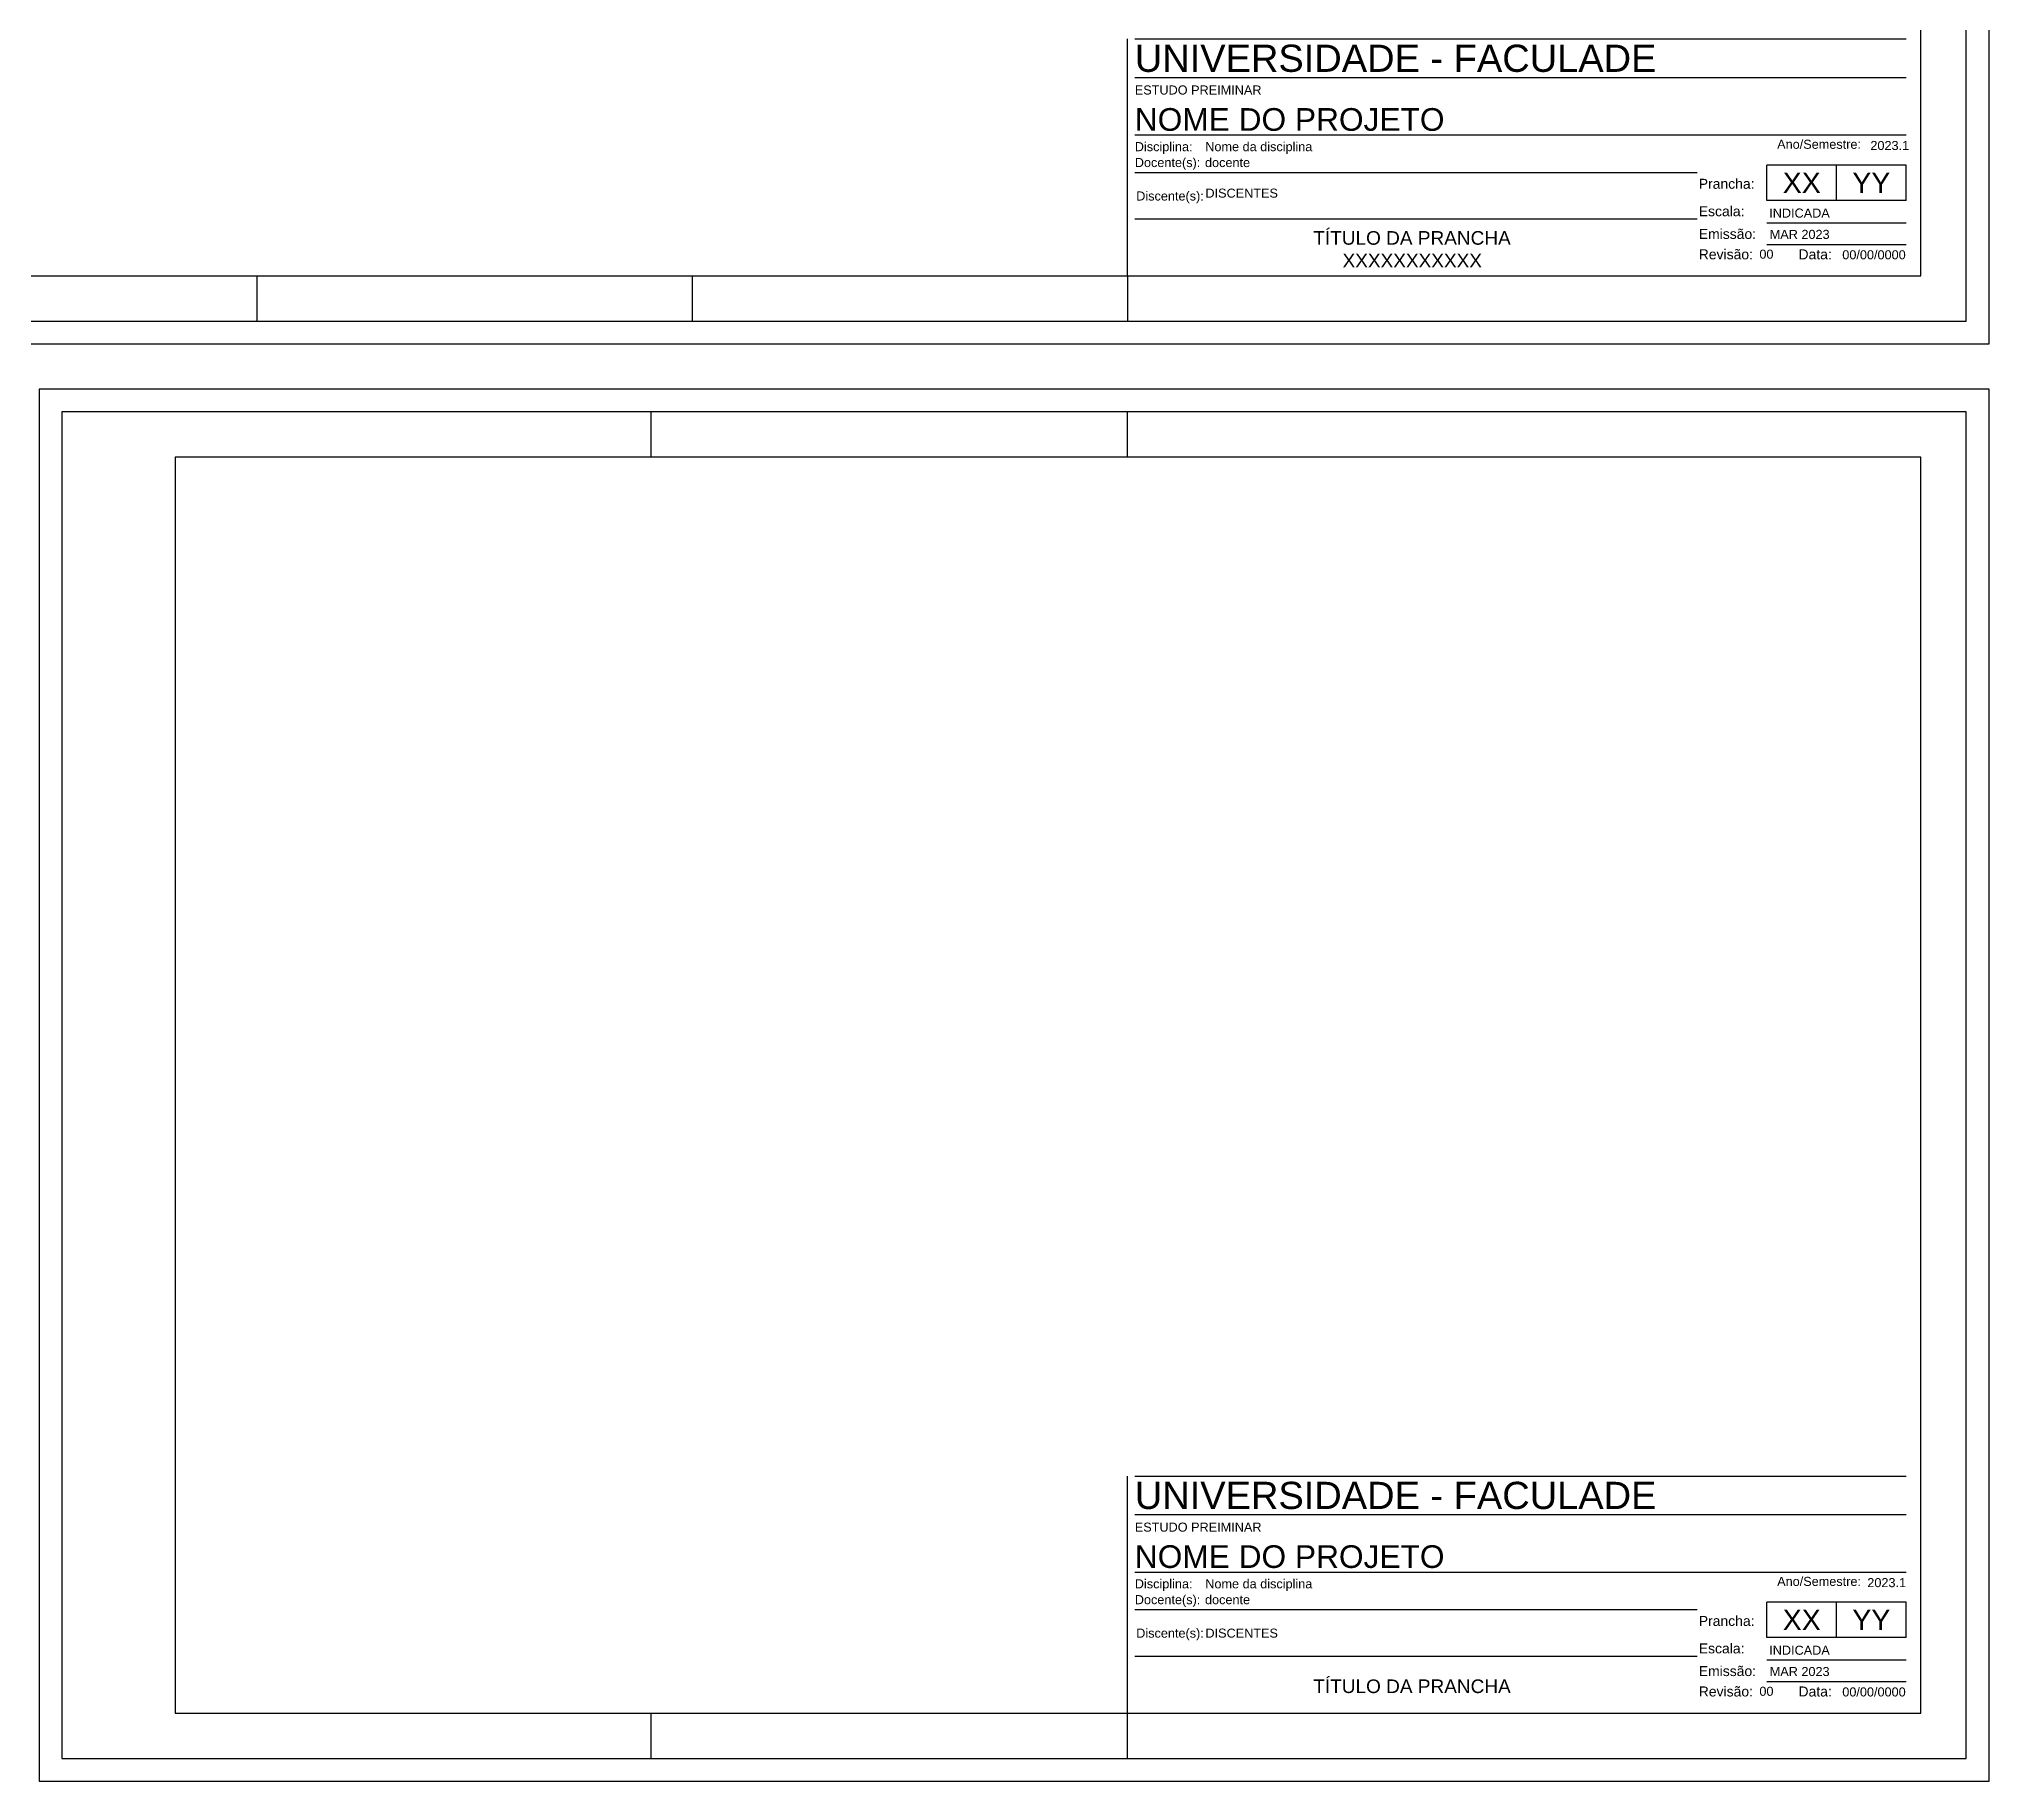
# Model space of a CAD drawing. Header units: metres. Extents: x -0.604 to 0, y 0 to 0.747.
# Drawn here: x -0.43 to 0, y 0 to 0.3843 of the extents above; entities that cross this region are included whole.
import ezdxf
from ezdxf.enums import TextEntityAlignment as Align

# ---------------------------------------------------------------- set-up
doc = ezdxf.new("R2010")
doc.units = ezdxf.units.M
doc.header["$LTSCALE"] = 0.25
doc.layers.add('0_MRG_AUX', color=7, linetype='Continuous', true_color=0xecbcd1, plot=False)
doc.layers.add('ARQ_0', color=7, linetype='Continuous', true_color=0xff7400, plot=False)
doc.layers.add('ARQ_COTA_AZUL', color=5, linetype='Continuous', lineweight=20, true_color=0x0000ff)
for name, color, linetype in [('CARIMBO', 8, 'Continuous'), ('MRG_EXTERNA', 1, 'Continuous'), ('MRG_INTERNA', 2, 'Continuous')]:
    doc.layers.add(name, color=color, linetype=linetype)
doc.styles.add('Arial', font='arial.ttf')

# ---------------------------------------------------------------- blocks, each defined once
blk = doc.blocks.new('FORMATO_A3')
at = {"layer": '0_MRG_AUX'}
blk.add_lwpolyline([(0.005, -0.005), (0.005, 0.302), (-0.425, 0.302), (-0.425, -0.005)], close=True, dxfattribs=at)
at = {"layer": 'MRG_EXTERNA'}
blk.add_lwpolyline([(0, 0), (0, 0.297), (-0.42, 0.297), (-0.42, 0)], close=True, dxfattribs=at)
at = {"layer": 'MRG_INTERNA'}
for p, q in [((-0.29, 0.287), (-0.29, 0.297)), ((-0.185, 0.287), (-0.185, 0.297)), ((-0.185, 0.287), (-0.185, 0.297)), ((-0.29, 0), (-0.29, 0.01)), ((-0.185, 0), (-0.185, 0.01)), ((-0.185, 0), (-0.185, 0.01))]:
    blk.add_line(p, q, dxfattribs=at)
blk.add_lwpolyline([(-0.01, 0.01), (-0.01, 0.287), (-0.395, 0.287), (-0.395, 0.01)], close=True, dxfattribs=at)
blk = doc.blocks.new('carimbo')
at = {"layer": 'ARQ_0'}
for q in [(-0.175, 0.05225), (0, 0)]:
    blk.add_line((-0.175, 0), q, dxfattribs=at)
at = {"layer": 'CARIMBO'}
for p, q in [((-0.17336, 0.05225), (-0.00329, 0.05225)), ((-0.17336, 0.04375), (-0.00329, 0.04375)), ((-0.00329, 0.031), (-0.17336, 0.031)), ((-0.04936, 0.02275), (-0.17336, 0.02275)), ((-0.04936, 0.0125), (-0.17336, 0.0125)), ((-0.00329, 0.01165), (-0.03396, 0.01165)), ((-0.00329, 0.00685), (-0.03396, 0.00685))]:
    blk.add_line(p, q, dxfattribs=at)
at = {"layer": 'CARIMBO', "color": 3}
for p, q in [((-0.00329, 0.02443), (-0.03396, 0.02443)), ((-0.03396, 0.01665), (-0.03396, 0.02443)), ((-0.01862, 0.01665), (-0.01862, 0.02443)), ((-0.00329, 0.01665), (-0.00329, 0.02443)), ((-0.00329, 0.01665), (-0.03396, 0.01665))]:
    blk.add_line(p, q, dxfattribs=at)
at = {"layer": 'CARIMBO', "style": 'Arial'}
for s, height, p in [('Ano/Semestre:', 0.002, (-0.03171, 0.02803)), ('Disciplina:', 0.002, (-0.17336, 0.0275)), ('Docente(s):', 0.002, (-0.17336, 0.024)), ('Prancha: ', 0.0022, (-0.049, 0.01921)), ('Escala:', 0.0022, (-0.049, 0.01315)), ('Emissão:', 0.0022, (-0.049, 0.00815)), ('Revisão: ', 0.0022, (-0.049, 0.00365)), ('Data:', 0.0022, (-0.02701, 0.00365))]:
    blk.add_text(s, height=height, dxfattribs=at).set_placement(p)
blk.add_text('Discente(s):', height=0.002, dxfattribs=at).set_placement((-0.17305, 0.01762), align=Align.MIDDLE_LEFT)
at = {"layer": 'CARIMBO', "color": 7, "linetype": 'Continuous', "style": 'Arial', "flags": 8}
for tag, p, height in [('IES-CURSO', (-0.17336, 0.045), 0.006), ('NOME', (-0.17336, 0.033), 0.005)]:
    blk.add_attdef(tag, p, '', height=height, dxfattribs=at)
at = {"layer": 'CARIMBO', "style": 'Arial', "flags": 8}
for tag, p in [('FASE', (-0.17336, 0.04)), ('DOCENTE', (-0.15788, 0.024)), ('DISCIPLINA', (-0.15782, 0.0275)), ('DISCENTE_001', (-0.15779, 0.01662)), ('DATAEMISSÃO', (-0.03335, 0.00815)), ('REVN', (-0.03563, 0.00379))]:
    blk.add_attdef(tag, p, '', height=0.002, dxfattribs=at)
for tag, p in [('A/S', (-0.00329, 0.02776)), ('REVDATA', (-0.00337, 0.00365))]:
    blk.add_attdef(tag, text='', height=0.002, dxfattribs=at).set_placement(p, align=Align.RIGHT)
at = {"layer": 'CARIMBO', "color": 7, "style": 'Arial', "flags": 8}
for tag, p in [('NUM', (-0.02629, 0.02054)), ('TOT', (-0.01095, 0.02054))]:
    blk.add_attdef(tag, text='', height=0.0045, dxfattribs=at).set_placement(p, align=Align.MIDDLE_CENTER)
at = {"layer": 'CARIMBO', "color": 3, "style": 'Arial'}
blk.add_attdef('ESCALA', (-0.03346, 0.01285), '', height=0.002, dxfattribs=at)
at = {"layer": 'CARIMBO', "color": 7, "style": 'Arial', "flags": 8}
blk.add_attdef('TITULO_01_001', (-0.134, 0.0044), '', height=0.003, dxfattribs=at)
blk = doc.blocks.new('FORMATO_A2')
at = {"layer": '0_MRG_AUX'}
blk.add_lwpolyline([(0.005, -0.005), (0.005, 0.425), (-0.599, 0.425), (-0.599, -0.005)], close=True, dxfattribs=at)
at = {"layer": 'MRG_EXTERNA'}
blk.add_lwpolyline([(0, 0), (0, 0.42), (-0.594, 0.42), (-0.594, 0)], close=True, dxfattribs=at)
at = {"layer": 'MRG_INTERNA'}
for p, q in [((-0.473, 0.41), (-0.473, 0.42)), ((-0.377, 0.41), (-0.377, 0.42)), ((-0.377, 0.41), (-0.377, 0.42)), ((-0.281, 0.41), (-0.281, 0.42)), ((-0.185, 0.41), (-0.185, 0.42)), ((-0.185, 0.41), (-0.185, 0.42)), ((-0.569, 0.297), (-0.594, 0.297)), ((-0.01, 0.297), (0, 0.297)), ((-0.473, 0.01), (-0.473, 0)), ((-0.377, 0.01), (-0.377, 0)), ((-0.377, 0.01), (-0.377, 0)), ((-0.281, 0.01), (-0.281, 0)), ((-0.185, 0.01), (-0.185, 0)), ((-0.185, 0.01), (-0.185, 0))]:
    blk.add_line(p, q, dxfattribs=at)
blk.add_lwpolyline([(-0.569, 0.41), (-0.569, 0.01), (-0.01, 0.01), (-0.01, 0.41)], close=True, dxfattribs=at)

msp = doc.modelspace()

# ---------------------------------------------------------------- block references
ref = msp.add_blockref('carimbo', (-0.015, 0.332))
ref.add_attrib('FASE', 'ESTUDO PREIMINAR', (-0.18836, 0.372), dxfattribs={"layer": 'CARIMBO', "height": 0.002, "style": 'Arial'})
ref.add_attrib('NOME', 'NOME DO PROJETO', (-0.18836, 0.364), dxfattribs={"layer": 'CARIMBO', "color": 7, "linetype": 'Continuous', "height": 0.005, "style": 'Arial'})
ref.add_attrib('DISCIPLINA', 'Nome da disciplina', (-0.17282, 0.3595), dxfattribs={"layer": 'CARIMBO', "height": 0.002, "style": 'Arial'})
ref.add_attrib('DOCENTE', 'docente', (-0.17288, 0.356), dxfattribs={"layer": 'CARIMBO', "height": 0.002, "style": 'Arial'})
ref.add_attrib('TITULO_01_001', 'TÍTULO DA PRANCHA', (-0.149, 0.33887), dxfattribs={"layer": 'CARIMBO', "color": 7, "height": 0.003, "style": 'Arial'})
ref.add_attrib('ESCALA', 'INDICADA', (-0.04846, 0.34485), dxfattribs={"layer": 'CARIMBO', "color": 3, "height": 0.002, "style": 'Arial'})
ref.add_attrib('DATAEMISSÃO', 'MAR 2023', (-0.04835, 0.34015), dxfattribs={"layer": 'CARIMBO', "height": 0.002, "style": 'Arial'})
ref.add_attrib('NUM', 'XX', dxfattribs={"layer": 'CARIMBO', "color": 7, "height": 0.0045, "style": 'Arial'}).set_placement((-0.04129, 0.35254), align=Align.MIDDLE_CENTER)
ref.add_attrib('TOT', 'YY', dxfattribs={"layer": 'CARIMBO', "color": 7, "height": 0.0045, "style": 'Arial'}).set_placement((-0.02595, 0.35254), align=Align.MIDDLE_CENTER)
ref.add_attrib('REVN', '00', (-0.05063, 0.33579), dxfattribs={"layer": 'CARIMBO', "height": 0.002, "style": 'Arial'})
ref.add_attrib('REVDATA', '00/00/0000', dxfattribs={"layer": 'CARIMBO', "height": 0.002, "style": 'Arial'}).set_placement((-0.01837, 0.33565), align=Align.RIGHT)
ref.add_attrib('IES-CURSO', 'UNIVERSIDADE - FACULADE', (-0.18836, 0.377), dxfattribs={"layer": 'CARIMBO', "color": 7, "linetype": 'Continuous', "height": 0.006, "style": 'Arial'})
ref.add_attrib('A/S', '2023.1', dxfattribs={"layer": 'CARIMBO', "height": 0.002, "style": 'Arial'}).set_placement((-0.01761, 0.35976), align=Align.RIGHT)
ref.add_attrib('DISCENTE_001', 'DISCENTES', (-0.17279, 0.34925), dxfattribs={"layer": 'CARIMBO', "height": 0.002, "style": 'Arial'})
ref.add_attrib('TITULO_01_002', 'XXXXXXXXXXX', (-0.14255, 0.33387), dxfattribs={"layer": 'CARIMBO', "color": 7, "height": 0.003, "style": 'Arial'})
ref = msp.add_blockref('carimbo', (-0.015, 0.015))
ref.add_attrib('FASE', 'ESTUDO PREIMINAR', (-0.18836, 0.055), dxfattribs={"layer": 'CARIMBO', "height": 0.002, "style": 'Arial'})
ref.add_attrib('NOME', 'NOME DO PROJETO', (-0.18836, 0.047), dxfattribs={"layer": 'CARIMBO', "color": 7, "linetype": 'Continuous', "height": 0.005, "style": 'Arial'})
ref.add_attrib('DISCIPLINA', 'Nome da disciplina', (-0.17282, 0.0425), dxfattribs={"layer": 'CARIMBO', "height": 0.002, "style": 'Arial'})
ref.add_attrib('DOCENTE', 'docente', (-0.17288, 0.039), dxfattribs={"layer": 'CARIMBO', "height": 0.002, "style": 'Arial'})
ref.add_attrib('TITULO_01_001', 'TÍTULO DA PRANCHA', (-0.149, 0.0194), dxfattribs={"layer": 'CARIMBO', "color": 7, "height": 0.003, "style": 'Arial'})
ref.add_attrib('ESCALA', 'INDICADA', (-0.04846, 0.02785), dxfattribs={"layer": 'CARIMBO', "color": 3, "height": 0.002, "style": 'Arial'})
ref.add_attrib('DATAEMISSÃO', 'MAR 2023', (-0.04835, 0.02315), dxfattribs={"layer": 'CARIMBO', "height": 0.002, "style": 'Arial'})
ref.add_attrib('NUM', 'XX', dxfattribs={"layer": 'CARIMBO', "color": 7, "height": 0.0045, "style": 'Arial'}).set_placement((-0.04129, 0.03554), align=Align.MIDDLE_CENTER)
ref.add_attrib('TOT', 'YY', dxfattribs={"layer": 'CARIMBO', "color": 7, "height": 0.0045, "style": 'Arial'}).set_placement((-0.02595, 0.03554), align=Align.MIDDLE_CENTER)
ref.add_attrib('REVN', '00', (-0.05063, 0.01879), dxfattribs={"layer": 'CARIMBO', "height": 0.002, "style": 'Arial'})
ref.add_attrib('REVDATA', '00/00/0000', dxfattribs={"layer": 'CARIMBO', "height": 0.002, "style": 'Arial'}).set_placement((-0.01837, 0.01865), align=Align.RIGHT)
ref.add_attrib('IES-CURSO', 'UNIVERSIDADE - FACULADE', (-0.18836, 0.06), dxfattribs={"layer": 'CARIMBO', "color": 7, "linetype": 'Continuous', "height": 0.006, "style": 'Arial'})
ref.add_attrib('A/S', '2023.1', dxfattribs={"layer": 'CARIMBO', "height": 0.002, "style": 'Arial'}).set_placement((-0.01829, 0.04276), align=Align.RIGHT)
ref.add_attrib('DISCENTE_001', 'DISCENTES', (-0.17279, 0.03162), dxfattribs={"layer": 'CARIMBO', "height": 0.002, "style": 'Arial'})
at = {"layer": 'ARQ_COTA_AZUL'}
for name, p in [('FORMATO_A2', (-0.005, 0.322)), ('FORMATO_A3', (-0.005, 0.005))]:
    msp.add_blockref(name, p, dxfattribs=at)

doc.saveas('drawing.dxf')
